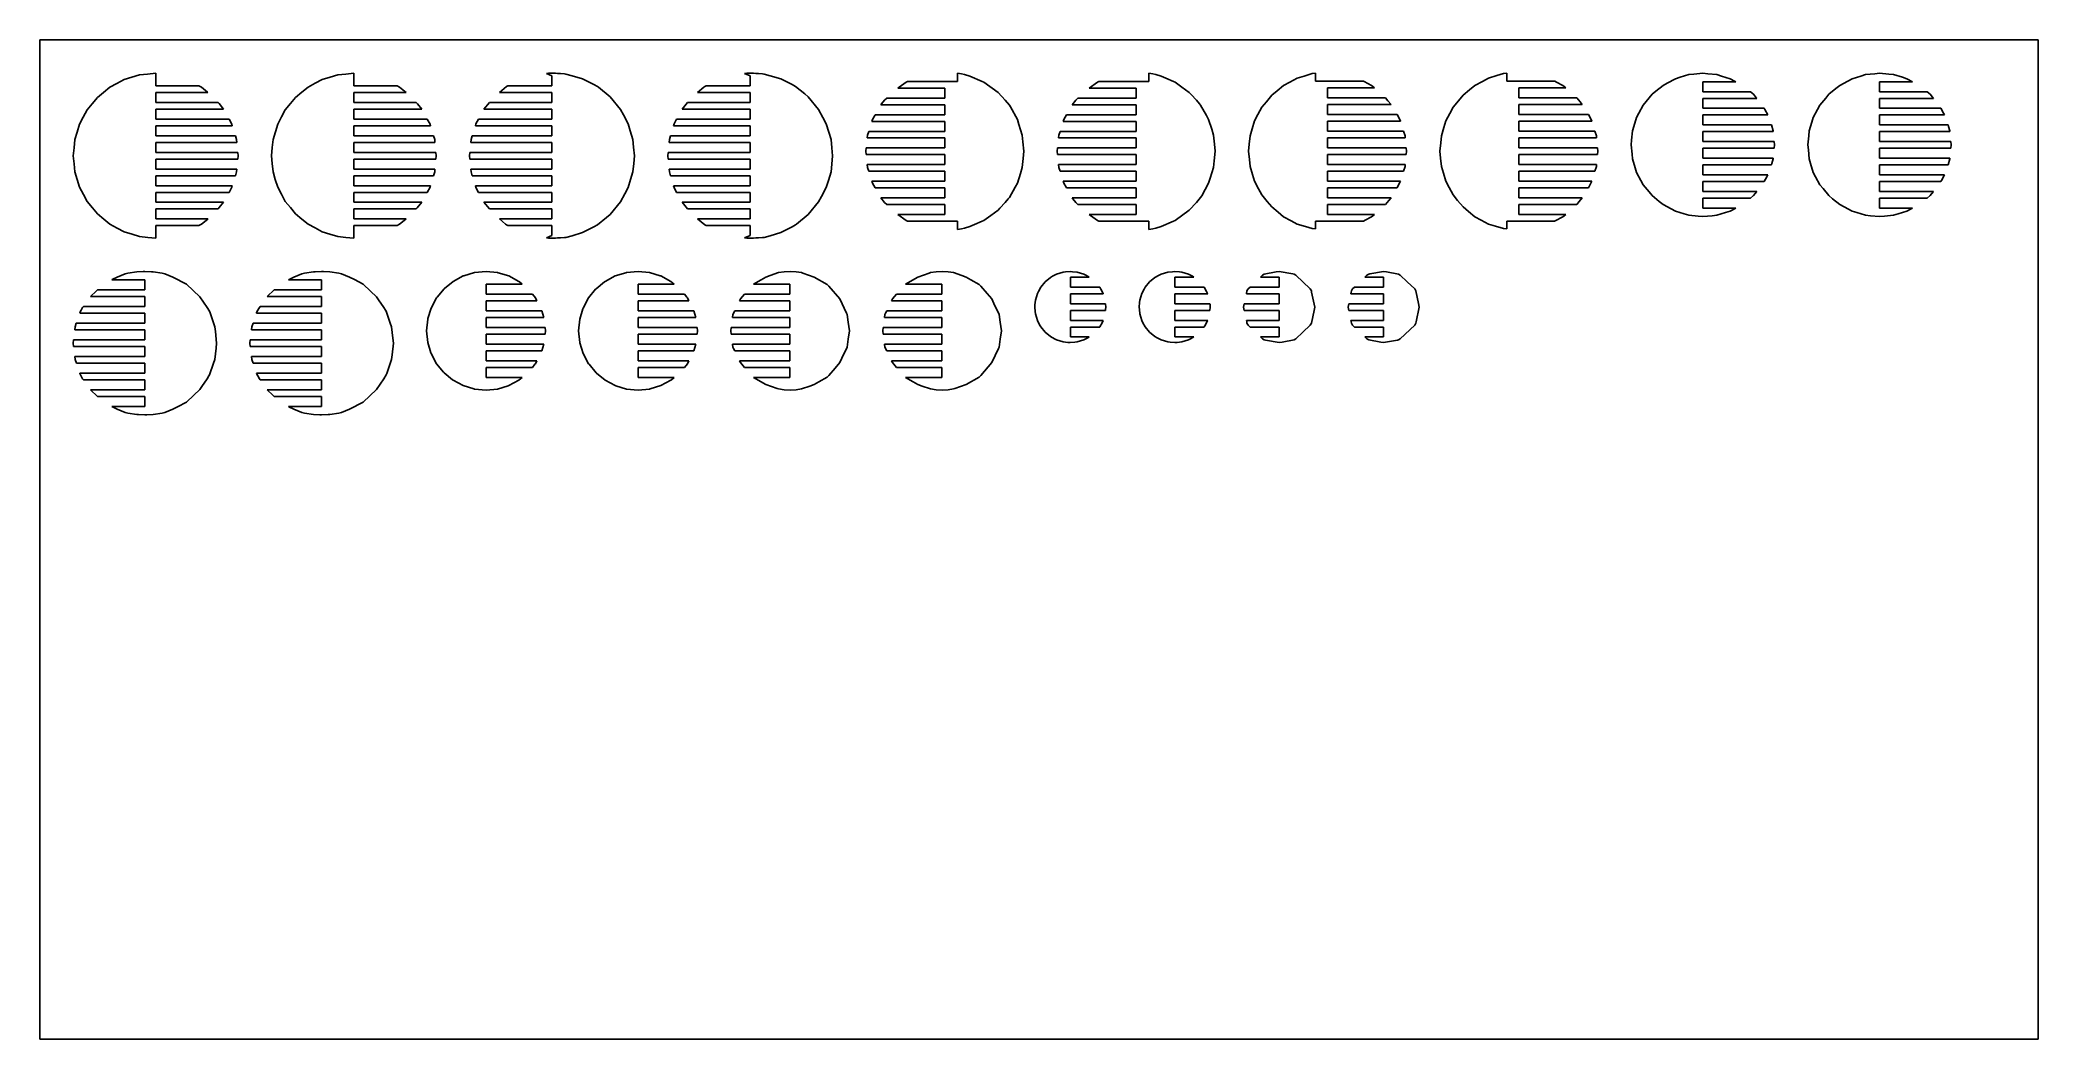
# Model space of a CAD drawing. Header units: metres. Extents: x 0 to 600, y 0 to 300.
import ezdxf

# ---------------------------------------------------------------- set-up
doc = ezdxf.new("R2010")
doc.units = ezdxf.units.M

msp = doc.modelspace()

# ---------------------------------------------------------------- linework, layer by layer
at = {"layer": 'sheet_boundary'}
for p, q in [((0, 300), (600, 300)), ((0, 0), (0, 300)), ((600, 300), (600, 0)), ((600, 0), (0, 0))]:
    msp.add_line(p, q, dxfattribs=at)
at = {"layer": 'X-1'}
for p, q in [((366.524219, 228.808483), (367.113968, 229.375569)), ((372.093706, 228.808483), (366.524219, 228.808483)), ((367.113968, 229.375569), (367.649428, 229.667776)), ((367.649428, 229.667776), (371.2315, 230.327824)), ((371.2315, 230.327824), (372.124956, 230.492457)), ((372.093706, 225.808483), (372.093706, 228.808483)), ((372.124956, 230.492457), (376.26113, 229.730307)), ((376.26113, 229.730307), (376.600485, 229.667776)), ((376.600485, 229.667776), (377.135944, 229.375569)), ((377.135944, 229.375569), (381.444761, 225.232337)), ((362.2727, 223.808483), (362.455107, 224.685741)), ((372.093706, 223.808483), (362.2727, 223.808483)), ((362.455107, 224.685741), (362.805151, 225.232337)), ((362.805151, 225.232337), (363.404323, 225.808483)), ((363.404323, 225.808483), (372.093706, 225.808483)), ((372.093706, 220.808483), (372.093706, 223.808483)), ((381.444761, 225.232337), (381.794805, 224.685741)), ((381.794805, 224.685741), (381.878039, 224.285445)), ((381.878039, 224.285445), (382.80893, 219.808483)), ((361.440983, 219.808483), (361.648912, 220.808483)), ((361.648912, 218.808483), (361.440983, 219.808483)), ((361.648912, 220.808483), (372.093706, 220.808483)), ((372.093706, 218.808483), (361.648912, 218.808483)), ((372.093706, 215.808483), (372.093706, 218.808483)), ((382.585499, 218.733932), (381.794805, 214.931225)), ((382.80893, 219.808483), (382.585499, 218.733932)), ((362.371874, 215.331522), (362.272699, 215.808483)), ((362.272699, 215.808483), (372.093706, 215.808483)), ((362.455107, 214.931225), (362.371874, 215.331522)), ((362.805151, 214.384629), (362.455107, 214.931225)), ((363.404323, 213.808483), (362.805151, 214.384629)), ((372.093706, 213.808483), (363.404323, 213.808483)), ((367.113968, 210.241397), (366.524218, 210.808483)), ((366.524218, 210.808483), (372.093706, 210.808483)), ((367.649428, 209.94919), (367.113968, 210.241397)), ((372.093706, 210.808483), (372.093706, 213.808483)), ((377.135944, 210.241397), (376.600485, 209.94919)), ((379.225985, 212.25112), (377.135944, 210.241397)), ((381.444761, 214.384629), (379.225985, 212.25112)), ((381.794805, 214.931225), (381.444761, 214.384629)), ((367.988783, 209.886659), (367.649428, 209.94919)), ((372.124956, 209.12451), (367.988783, 209.886659)), ((373.018413, 209.289142), (372.124956, 209.12451)), ((376.600485, 209.94919), (373.018413, 209.289142))]:
    msp.add_line(p, q, dxfattribs=at)
at = {"layer": 'X-10'}
for p, q in [((397.892165, 228.808483), (398.481915, 229.375569)), ((403.461653, 228.808483), (397.892165, 228.808483)), ((398.481915, 229.375569), (399.017375, 229.667776)), ((399.017375, 229.667776), (399.35673, 229.730307)), ((399.35673, 229.730307), (403.492903, 230.492457)), ((403.461653, 225.808483), (403.461653, 228.808483)), ((403.492903, 230.492457), (404.38636, 230.327824)), ((404.38636, 230.327824), (407.968432, 229.667776)), ((407.968432, 229.667776), (408.503891, 229.375569)), ((408.503891, 229.375569), (410.593932, 227.365846)), ((393.640647, 223.808483), (393.739821, 224.285445)), ((403.461653, 223.808483), (393.640647, 223.808483)), ((393.739821, 224.285445), (393.823054, 224.685741)), ((393.823054, 224.685741), (394.173098, 225.232337)), ((394.173098, 225.232337), (394.77227, 225.808483)), ((394.77227, 225.808483), (403.461653, 225.808483)), ((403.461653, 220.808483), (403.461653, 223.808483)), ((410.593932, 227.365846), (412.812708, 225.232337)), ((412.812708, 225.232337), (413.162753, 224.685741)), ((413.162753, 224.685741), (413.953446, 220.883034)), ((392.80893, 219.808483), (393.016859, 220.808483)), ((393.016859, 218.808483), (392.80893, 219.808483)), ((393.016859, 220.808483), (403.461653, 220.808483)), ((403.461653, 218.808483), (393.016859, 218.808483)), ((403.461653, 215.808483), (403.461653, 218.808483)), ((414.176877, 219.808483), (413.245986, 215.331522)), ((413.953446, 220.883034), (414.176877, 219.808483)), ((393.823054, 214.931225), (393.640647, 215.808483)), ((393.640647, 215.808483), (403.461653, 215.808483)), ((394.173098, 214.384629), (393.823054, 214.931225)), ((394.772271, 213.808483), (394.173098, 214.384629)), ((403.461653, 213.808483), (394.772271, 213.808483)), ((398.481915, 210.241397), (397.892166, 210.808483)), ((397.892166, 210.808483), (403.461653, 210.808483)), ((399.017375, 209.94919), (398.481915, 210.241397)), ((403.461653, 210.808483), (403.461653, 213.808483)), ((408.503891, 210.241397), (407.968432, 209.94919)), ((412.812708, 214.384629), (408.503891, 210.241397)), ((413.162753, 214.931225), (412.812708, 214.384629)), ((413.245986, 215.331522), (413.162753, 214.931225)), ((402.599447, 209.289142), (399.017375, 209.94919)), ((403.492903, 209.12451), (402.599447, 209.289142)), ((407.629077, 209.886659), (403.492903, 209.12451)), ((407.968432, 209.94919), (407.629077, 209.886659))]:
    msp.add_line(p, q, dxfattribs=at)
at = {"layer": 'X-2'}
for p, q in [((216.573906, 227.991242), (217.985913, 228.806222)), ((217.985913, 228.806222), (219.250108, 229.255547)), ((219.250108, 229.255547), (221.753684, 230.145379)), ((221.753684, 230.145379), (223.430745, 230.346647)), ((223.430745, 230.346647), (225.234651, 230.492457)), ((225.234651, 230.492457), (227.038556, 230.346647)), ((227.038556, 230.346647), (228.715617, 230.145379)), ((228.715617, 230.145379), (229.074502, 230.017823)), ((229.074502, 230.017823), (232.483388, 228.806222)), ((232.483388, 228.806222), (236.378182, 226.558233)), ((210.055924, 221.668978), (210.325781, 222.236064)), ((210.325781, 222.236064), (211.527277, 223.668978)), ((211.527277, 223.668978), (225.203401, 223.668978)), ((214.282992, 226.668978), (216.573906, 227.991242)), ((225.203401, 226.668978), (214.282992, 226.668978)), ((225.203401, 223.668978), (225.203401, 226.668978)), ((236.378182, 226.558233), (236.927777, 226.071188)), ((236.927777, 226.071188), (240.14352, 222.236064)), ((240.14352, 222.236064), (242.181539, 217.9533)), ((207.958513, 216.668978), (208.094054, 217.546235)), ((225.203401, 216.668978), (207.958513, 216.668978)), ((208.094054, 217.546235), (208.628328, 218.668978)), ((208.628328, 218.668978), (225.203401, 218.668978)), ((225.203401, 221.668978), (210.055924, 221.668978)), ((225.203401, 218.668978), (225.203401, 221.668978)), ((225.203401, 213.668978), (225.203401, 216.668978)), ((242.181539, 217.9533), (242.375248, 217.546235)), ((242.375248, 217.546235), (242.734651, 215.220085)), ((207.411172, 212.668978), (207.537971, 213.668978)), ((207.537971, 211.668978), (207.411172, 212.668978)), ((207.537971, 213.668978), (225.203401, 213.668978)), ((225.203401, 211.668978), (207.537971, 211.668978)), ((225.203401, 208.668978), (225.203401, 211.668978)), ((242.734651, 210.11787), (242.375248, 207.79172)), ((242.734651, 215.220085), (243.05813, 212.668978)), ((243.05813, 212.668978), (242.734651, 210.11787)), ((208.094054, 207.79172), (207.958513, 208.668978)), ((207.958513, 208.668978), (225.203401, 208.668978)), ((208.287762, 207.384655), (208.094054, 207.79172)), ((208.628328, 206.668978), (208.287762, 207.384655)), ((225.203401, 206.668978), (208.628328, 206.668978)), ((225.203401, 203.668978), (225.203401, 206.668978)), ((240.78628, 204.452607), (240.14352, 203.101891)), ((242.375248, 207.79172), (240.78628, 204.452607)), ((210.325781, 203.101891), (210.055925, 203.668978)), ((210.055925, 203.668978), (225.203401, 203.668978)), ((211.527276, 201.668978), (210.325781, 203.101891)), ((225.203401, 201.668978), (211.527276, 201.668978)), ((217.985913, 196.531734), (214.282992, 198.668978)), ((214.282992, 198.668978), (225.203401, 198.668978)), ((225.203401, 198.668978), (225.203401, 201.668978)), ((236.378182, 198.779722), (233.895395, 197.346713)), ((236.927777, 199.266767), (236.378182, 198.779722)), ((238.772653, 201.466983), (236.927777, 199.266767)), ((240.14352, 203.101891), (238.772653, 201.466983)), ((221.3948, 195.320132), (217.985913, 196.531734)), ((221.753684, 195.192576), (221.3948, 195.320132)), ((223.430745, 194.991308), (221.753684, 195.192576)), ((225.234651, 194.845498), (223.430745, 194.991308)), ((227.038556, 194.991308), (225.234651, 194.845498)), ((228.715617, 195.192576), (227.038556, 194.991308)), ((231.219194, 196.082408), (228.715617, 195.192576)), ((232.483388, 196.531734), (231.219194, 196.082408)), ((233.895395, 197.346713), (232.483388, 196.531734))]:
    msp.add_line(p, q, dxfattribs=at)
at = {"layer": 'X-3'}
for p, q in [((21.556934, 227.963143), (21.708127, 228.04224)), ((21.708127, 228.04224), (23.177081, 228.810727)), ((23.177081, 228.810727), (25.592999, 229.749884)), ((25.592999, 229.749884), (26.351644, 229.941962)), ((26.351644, 229.941962), (29.042909, 230.361561)), ((29.042909, 230.361561), (30.953865, 230.462162)), ((30.953865, 230.462162), (31.529314, 230.492457)), ((31.529314, 230.492457), (33.489024, 230.389288)), ((33.489024, 230.389288), (34.015718, 230.361561)), ((34.015718, 230.361561), (36.706983, 229.941962)), ((36.706983, 229.941962), (37.465628, 229.749884)), ((37.465628, 229.749884), (39.881546, 228.810727)), ((39.881546, 228.810727), (44.029314, 226.640812)), ((15.143659, 222.963143), (16.830868, 224.560043)), ((31.498064, 222.963143), (15.143659, 222.963143)), ((16.830868, 224.560043), (17.256766, 224.963143)), ((17.256766, 224.963143), (31.498064, 224.963143)), ((31.498064, 227.963143), (21.556934, 227.963143)), ((31.498064, 224.963143), (31.498064, 227.963143)), ((31.498064, 219.963143), (31.498064, 222.963143)), ((44.029314, 226.640812), (48.031976, 222.852398)), ((48.031976, 222.852398), (50.236885, 219.648227)), ((11.953297, 217.963143), (12.147414, 218.530229)), ((31.498064, 217.963143), (11.953297, 217.963143)), ((12.147414, 218.530229), (12.324871, 218.824443)), ((12.324871, 218.824443), (12.821742, 219.648227)), ((12.821742, 219.648227), (13.038448, 219.963143)), ((13.038448, 219.963143), (31.498064, 219.963143)), ((31.498064, 214.963143), (31.498064, 217.963143)), ((50.236885, 219.648227), (50.911214, 218.530229)), ((50.911214, 218.530229), (51.065756, 218.078755)), ((51.065756, 218.078755), (52.516566, 213.840401)), ((10.444562, 212.963143), (10.542061, 213.840401)), ((31.498064, 212.963143), (10.444562, 212.963143)), ((10.542061, 213.840401), (10.91873, 214.94079)), ((10.91873, 214.94079), (10.926382, 214.963143)), ((10.926382, 214.963143), (31.498064, 214.963143)), ((31.498064, 209.963143), (31.498064, 212.963143)), ((52.516566, 213.840401), (52.666592, 212.490529)), ((52.666592, 212.490529), (53.058627, 208.963143)), ((10, 208.963143), (10.11114, 209.963143)), ((10.111141, 207.963143), (10, 208.963143)), ((10.11114, 209.963143), (31.498064, 209.963143)), ((31.498064, 207.963143), (10.111141, 207.963143)), ((10.542061, 204.085885), (10.444562, 204.963143)), ((10.444562, 204.963143), (31.498064, 204.963143)), ((10.926382, 202.963143), (10.542061, 204.085885)), ((31.498064, 204.963143), (31.498064, 207.963143)), ((52.516566, 204.085885), (52.139898, 202.985496)), ((52.891503, 207.459424), (52.516566, 204.085885)), ((53.058627, 208.963143), (52.891503, 207.459424)), ((31.498064, 202.963143), (10.926382, 202.963143)), ((11.992872, 199.847531), (11.953297, 199.963143)), ((11.953297, 199.963143), (31.498064, 199.963143)), ((12.147414, 199.396057), (11.992872, 199.847531)), ((12.821742, 198.278059), (12.147414, 199.396057)), ((13.038448, 197.963143), (12.821742, 198.278059)), ((31.498064, 199.963143), (31.498064, 202.963143)), ((50.236885, 198.278059), (48.62359, 195.93362)), ((50.733757, 199.101843), (50.236885, 198.278059)), ((50.911214, 199.396057), (50.733757, 199.101843)), ((52.139898, 202.985496), (50.911214, 199.396057)), ((31.498064, 197.963143), (13.038448, 197.963143)), ((17.256766, 192.963143), (15.143659, 194.963143)), ((15.143659, 194.963143), (31.498064, 194.963143)), ((31.498064, 192.963143), (17.256766, 192.963143)), ((31.498064, 194.963143), (31.498064, 197.963143)), ((31.498064, 189.963143), (31.498064, 192.963143)), ((46.227759, 193.366243), (44.029314, 191.285473)), ((48.031976, 195.073887), (46.227759, 193.366243)), ((48.62359, 195.93362), (48.031976, 195.073887)), ((23.177081, 189.115559), (21.556934, 189.963143)), ((21.556934, 189.963143), (31.498064, 189.963143)), ((25.592999, 188.176402), (23.177081, 189.115559)), ((26.351644, 187.984324), (25.592999, 188.176402)), ((29.042909, 187.564725), (26.351644, 187.984324)), ((29.569603, 187.536998), (29.042909, 187.564725)), ((31.529314, 187.433829), (29.569603, 187.536998)), ((32.104762, 187.464124), (31.529314, 187.433829)), ((34.015718, 187.564725), (32.104762, 187.464124)), ((36.706983, 187.984324), (34.015718, 187.564725)), ((37.465628, 188.176402), (36.706983, 187.984324)), ((39.881546, 189.115559), (37.465628, 188.176402)), ((41.350501, 189.884046), (39.881546, 189.115559)), ((44.029314, 191.285473), (41.350501, 189.884046))]:
    msp.add_line(p, q, dxfattribs=at)
at = {"layer": 'X-4'}
for p, q in [((275.55401, 287.563024), (275.55401, 290)), ((275.55401, 290), (276.765545, 289.825916)), ((276.765545, 289.825916), (277.623497, 289.660012)), ((277.623497, 289.660012), (279.254206, 289.10438)), ((279.254206, 289.10438), (282.978749, 287.558017)), ((253.647604, 281.900222), (254.26141, 282.563024)), ((254.26141, 282.563024), (271.722956, 282.563024)), ((257.633256, 285.563024), (258.017228, 285.842277)), ((271.722956, 285.563024), (257.633256, 285.563024)), ((258.017228, 285.842277), (260.090013, 287.349765)), ((260.090013, 287.349765), (260.529662, 287.558017)), ((260.529662, 287.558017), (260.541721, 287.563024)), ((260.541721, 287.563024), (275.55401, 287.563024)), ((271.722956, 282.563024), (271.722956, 285.563024)), ((282.978749, 287.558017), (283.418398, 287.349765)), ((283.418398, 287.349765), (287.693351, 284.240693)), ((287.693351, 284.240693), (289.860807, 281.900222)), ((249.830341, 275.563024), (250.009239, 276.13011)), ((250.009239, 276.13011), (250.681681, 277.339814)), ((250.681681, 277.339814), (250.805758, 277.563024)), ((250.805758, 277.563024), (271.722956, 277.563024)), ((252.506336, 280.563024), (252.738122, 280.834602)), ((271.722956, 280.563024), (252.506336, 280.563024)), ((252.738122, 280.834602), (253.647604, 281.900222)), ((271.722956, 277.563024), (271.722956, 280.563024)), ((289.860807, 281.900222), (291.096593, 280.452279)), ((291.096593, 280.452279), (291.41339, 279.88237)), ((291.41339, 279.88237), (293.499172, 276.13011)), ((293.499172, 276.13011), (293.987621, 274.581786)), ((248.439884, 270.563024), (248.529739, 271.440281)), ((271.722956, 270.563024), (248.439884, 270.563024)), ((248.529739, 271.440281), (248.88393, 272.563024)), ((248.88393, 272.563024), (271.722956, 272.563024)), ((271.722956, 275.563024), (249.830341, 275.563024)), ((271.722956, 272.563024), (271.722956, 275.563024)), ((271.722956, 267.563024), (271.722956, 270.563024)), ((293.987621, 274.581786), (294.978672, 271.440281)), ((294.978672, 271.440281), (295.187463, 269.401859)), ((248.030173, 266.563024), (248.132601, 267.563024)), ((248.132601, 265.563024), (248.030173, 266.563024)), ((248.132601, 267.563024), (271.722956, 267.563024)), ((271.722956, 265.563024), (248.132601, 265.563024)), ((271.722956, 262.563024), (271.722956, 265.563024)), ((295.262363, 264.455441), (294.978672, 261.685766)), ((295.187463, 269.401859), (295.478238, 266.563024)), ((295.478238, 266.563024), (295.262363, 264.455441)), ((248.529739, 261.685766), (248.439884, 262.563024)), ((248.439884, 262.563024), (271.722956, 262.563024)), ((248.883931, 260.563024), (248.529739, 261.685766)), ((271.722956, 260.563024), (248.883931, 260.563024)), ((271.722956, 257.563024), (271.722956, 260.563024)), ((294.407392, 259.874881), (293.499172, 256.995937)), ((294.978672, 261.685766), (294.407392, 259.874881)), ((250.009239, 256.995937), (249.830341, 257.563024)), ((249.830341, 257.563024), (271.722956, 257.563024)), ((250.805758, 255.563024), (250.009239, 256.995937)), ((271.722956, 255.563024), (250.805758, 255.563024)), ((253.647604, 251.225826), (252.506336, 252.563024)), ((252.506336, 252.563024), (271.722956, 252.563024)), ((271.722956, 252.563024), (271.722956, 255.563024)), ((290.770289, 252.291445), (289.860807, 251.225826)), ((291.096593, 252.673768), (290.770289, 252.291445)), ((292.82673, 255.786233), (291.096593, 252.673768)), ((293.499172, 256.995937), (292.82673, 255.786233)), ((254.26141, 250.563024), (253.647604, 251.225826)), ((271.722956, 250.563024), (254.26141, 250.563024)), ((260.090013, 245.776282), (257.633256, 247.563024)), ((257.633256, 247.563024), (271.722956, 247.563024)), ((271.722956, 247.563024), (271.722956, 250.563024)), ((285.491183, 247.28377), (283.418398, 245.776282)), ((287.693351, 248.885354), (285.491183, 247.28377)), ((288.232453, 249.467489), (287.693351, 248.885354)), ((289.860807, 251.225826), (288.232453, 249.467489)), ((260.529662, 245.56803), (260.090013, 245.776282)), ((260.541721, 245.563024), (260.529662, 245.56803)), ((275.55401, 245.563024), (260.541721, 245.563024)), ((275.55401, 243.126047), (275.55401, 245.563024)), ((276.765545, 243.300131), (275.55401, 243.126047)), ((277.623497, 243.466035), (276.765545, 243.300131)), ((279.254206, 244.021668), (277.623497, 243.466035)), ((280.613925, 244.586199), (279.254206, 244.021668)), ((282.978749, 245.56803), (280.613925, 244.586199)), ((283.418398, 245.776282), (282.978749, 245.56803))]:
    msp.add_line(p, q, dxfattribs=at)
at = {"layer": 'X-5'}
for p, q in [((152.098412, 289.950092), (152.733324, 289.979713)), ((153.737608, 289.246228), (152.098412, 289.950092)), ((152.733324, 289.979713), (153.271577, 289.995176)), ((153.271577, 289.995176), (153.768858, 290)), ((153.737608, 286.246228), (153.737608, 289.246228)), ((153.768858, 290), (154.266139, 289.995176)), ((154.266139, 289.995176), (154.804392, 289.979713)), ((154.804392, 289.979713), (155.439305, 289.950092)), ((155.439305, 289.950092), (156.268858, 289.898009)), ((156.268858, 289.898009), (157.510373, 289.803029)), ((157.510373, 289.803029), (157.936215, 289.765861)), ((157.936215, 289.765861), (159.804392, 289.263653)), ((159.804392, 289.263653), (162.959929, 288.343217)), ((162.959929, 288.343217), (166.337207, 286.607397)), ((137.948682, 284.246228), (140.125831, 286.03297)), ((153.737608, 284.246228), (137.948682, 284.246228)), ((140.125831, 286.03297), (140.52481, 286.246228)), ((140.52481, 286.246228), (153.737608, 286.246228)), ((153.737608, 281.246228), (153.737608, 284.246228)), ((166.337207, 286.607397), (167.411885, 286.03297)), ((167.411885, 286.03297), (167.705013, 285.792406)), ((167.705013, 285.792406), (171.200299, 282.923898)), ((171.200299, 282.923898), (174.309371, 279.135484)), ((130.918098, 274.813315), (131.684006, 276.246228)), ((131.684006, 276.246228), (153.737608, 276.246228)), ((133.319232, 279.246228), (134.96059, 281.246228)), ((153.737608, 279.246228), (133.319232, 279.246228)), ((134.96059, 281.246228), (153.737608, 281.246228)), ((153.737608, 276.246228), (153.737608, 279.246228)), ((174.309371, 279.135484), (175.1954, 277.477839)), ((175.1954, 277.477839), (176.619619, 274.813315)), ((129.409052, 269.246228), (129.495454, 270.123486)), ((129.495454, 270.123486), (129.836035, 271.246228)), ((129.836035, 271.246228), (153.737608, 271.246228)), ((130.746074, 274.246228), (130.918098, 274.813315)), ((153.737608, 274.246228), (130.746074, 274.246228)), ((153.737608, 271.246228), (153.737608, 274.246228)), ((176.619619, 274.813315), (177.252957, 272.725478)), ((177.252957, 272.725478), (178.042262, 270.123486)), ((178.042262, 270.123486), (178.271577, 267.795206)), ((129.015087, 265.246228), (129.113578, 266.246228)), ((129.113578, 264.246228), (129.015087, 265.246228)), ((129.113578, 266.246228), (153.737608, 266.246228)), ((153.737608, 264.246228), (129.113578, 264.246228)), ((153.737608, 269.246228), (129.409052, 269.246228)), ((153.737608, 266.246228), (153.737608, 269.246228)), ((153.737608, 261.246228), (153.737608, 264.246228)), ((178.271577, 267.795206), (178.52263, 265.246228)), ((178.52263, 265.246228), (178.288491, 262.868971)), ((129.495454, 260.368971), (129.409052, 261.246228)), ((129.409052, 261.246228), (153.737608, 261.246228)), ((129.836034, 259.246228), (129.495454, 260.368971)), ((153.737608, 259.246228), (129.836034, 259.246228)), ((153.737608, 256.246228), (153.737608, 259.246228)), ((177.363128, 258.130164), (176.619619, 255.679142)), ((178.042262, 260.368971), (177.363128, 258.130164)), ((178.288491, 262.868971), (178.042262, 260.368971)), ((130.918098, 255.679142), (130.746074, 256.246228)), ((130.746074, 256.246228), (153.737608, 256.246228)), ((131.684007, 254.246228), (130.918098, 255.679142)), ((153.737608, 254.246228), (131.684007, 254.246228)), ((153.737608, 251.246228), (153.737608, 254.246228)), ((175.591133, 253.754981), (174.309371, 251.356973)), ((176.619619, 255.679142), (175.591133, 253.754981)), ((134.96059, 249.246228), (133.319232, 251.246228)), ((133.319232, 251.246228), (153.737608, 251.246228)), ((153.737608, 249.246228), (134.96059, 249.246228)), ((139.832703, 244.700051), (137.948681, 246.246228)), ((137.948681, 246.246228), (153.737608, 246.246228)), ((153.737608, 246.246228), (153.737608, 249.246228)), ((170.158114, 246.713259), (167.411885, 244.459487)), ((171.200299, 247.568559), (170.158114, 246.713259)), ((174.309371, 251.356973), (171.200299, 247.568559)), ((140.125831, 244.459487), (139.832703, 244.700051)), ((140.52481, 244.246228), (140.125831, 244.459487)), ((153.737608, 244.246228), (140.52481, 244.246228)), ((152.098412, 240.542365), (153.737608, 241.246228)), ((152.733324, 240.512744), (152.098412, 240.542365)), ((153.271577, 240.497281), (152.733324, 240.512744)), ((153.768858, 240.492457), (153.271577, 240.497281)), ((153.737608, 241.246228), (153.737608, 244.246228)), ((154.266139, 240.497281), (153.768858, 240.492457)), ((154.804392, 240.512744), (154.266139, 240.497281)), ((155.439305, 240.542365), (154.804392, 240.512744)), ((156.268858, 240.594448), (155.439305, 240.542365)), ((157.510373, 240.689428), (156.268858, 240.594448)), ((157.936215, 240.726596), (157.510373, 240.689428)), ((159.804392, 241.228804), (157.936215, 240.726596)), ((162.959929, 242.14924), (159.804392, 241.228804)), ((166.337207, 243.88506), (162.959929, 242.14924)), ((167.411885, 244.459487), (166.337207, 243.88506))]:
    msp.add_line(p, q, dxfattribs=at)
at = {"layer": 'X-6'}
for p, q in [((211.605955, 289.950092), (212.240868, 289.979713)), ((213.245152, 289.246228), (211.605955, 289.950092)), ((212.240868, 289.979713), (212.779121, 289.995176)), ((212.779121, 289.995176), (213.276402, 290)), ((213.245152, 286.246228), (213.245152, 289.246228)), ((213.276402, 290), (213.773682, 289.995176)), ((213.773682, 289.995176), (214.311935, 289.979713)), ((214.311935, 289.979713), (214.946848, 289.950092)), ((214.946848, 289.950092), (215.776402, 289.898009)), ((215.776402, 289.898009), (217.017916, 289.803029)), ((217.017916, 289.803029), (217.443759, 289.765861)), ((217.443759, 289.765861), (219.311936, 289.263653)), ((219.311936, 289.263653), (222.467472, 288.343217)), ((222.467472, 288.343217), (225.84475, 286.607397)), ((197.456225, 284.246228), (199.340247, 285.792406)), ((213.245152, 284.246228), (197.456225, 284.246228)), ((199.340247, 285.792406), (199.633375, 286.03297)), ((199.633375, 286.03297), (200.032354, 286.246228)), ((200.032354, 286.246228), (213.245152, 286.246228)), ((213.245152, 281.246228), (213.245152, 284.246228)), ((225.84475, 286.607397), (226.919429, 286.03297)), ((226.919429, 286.03297), (229.665657, 283.779197)), ((229.665657, 283.779197), (230.707842, 282.923898)), ((230.707842, 282.923898), (233.816914, 279.135484)), ((190.425641, 274.813315), (191.19155, 276.246228)), ((191.19155, 276.246228), (213.245152, 276.246228)), ((192.826775, 279.246228), (194.468133, 281.246228)), ((213.245152, 279.246228), (192.826775, 279.246228)), ((194.468133, 281.246228), (213.245152, 281.246228)), ((213.245152, 276.246228), (213.245152, 279.246228)), ((233.816914, 279.135484), (235.098676, 276.737476)), ((235.098676, 276.737476), (236.127162, 274.813315)), ((188.916595, 269.246228), (189.002998, 270.123486)), ((189.002998, 270.123486), (189.343578, 271.246228)), ((189.343578, 271.246228), (213.245152, 271.246228)), ((190.253618, 274.246228), (190.425641, 274.813315)), ((213.245152, 274.246228), (190.253618, 274.246228)), ((213.245152, 271.246228), (213.245152, 274.246228)), ((236.127162, 274.813315), (236.870671, 272.362292)), ((236.870671, 272.362292), (237.549805, 270.123486)), ((237.549805, 270.123486), (237.796034, 267.623486)), ((188.52263, 265.246228), (188.621121, 266.246228)), ((188.621121, 264.246228), (188.52263, 265.246228)), ((188.621121, 266.246228), (213.245152, 266.246228)), ((213.245152, 264.246228), (188.621121, 264.246228)), ((213.245152, 269.246228), (188.916595, 269.246228)), ((213.245152, 266.246228), (213.245152, 269.246228)), ((213.245152, 261.246228), (213.245152, 264.246228)), ((238.030173, 265.246228), (237.779121, 262.697251)), ((237.796034, 267.623486), (238.030173, 265.246228)), ((189.002998, 260.368971), (188.916595, 261.246228)), ((188.916595, 261.246228), (213.245152, 261.246228)), ((189.343578, 259.246228), (189.002998, 260.368971)), ((213.245152, 259.246228), (189.343578, 259.246228)), ((213.245152, 256.246228), (213.245152, 259.246228)), ((237.549805, 260.368971), (236.7605, 257.766979)), ((237.779121, 262.697251), (237.549805, 260.368971)), ((190.425641, 255.679142), (190.253618, 256.246228)), ((190.253618, 256.246228), (213.245152, 256.246228)), ((191.19155, 254.246228), (190.425641, 255.679142)), ((213.245152, 254.246228), (191.19155, 254.246228)), ((213.245152, 251.246228), (213.245152, 254.246228)), ((234.702943, 253.014618), (233.816914, 251.356973)), ((236.127162, 255.679142), (234.702943, 253.014618)), ((236.7605, 257.766979), (236.127162, 255.679142)), ((194.468133, 249.246228), (192.826775, 251.246228)), ((192.826775, 251.246228), (213.245152, 251.246228)), ((213.245152, 249.246228), (194.468133, 249.246228)), ((199.633375, 244.459487), (197.456225, 246.246228)), ((197.456225, 246.246228), (213.245152, 246.246228)), ((213.245152, 246.246228), (213.245152, 249.246228)), ((230.707842, 247.568559), (227.212556, 244.700051)), ((233.816914, 251.356973), (230.707842, 247.568559)), ((200.032354, 244.246228), (199.633375, 244.459487)), ((213.245152, 244.246228), (200.032354, 244.246228)), ((211.605955, 240.542365), (213.245152, 241.246228)), ((212.240868, 240.512744), (211.605955, 240.542365)), ((212.779121, 240.497281), (212.240868, 240.512744)), ((213.276402, 240.492457), (212.779121, 240.497281)), ((213.245152, 241.246228), (213.245152, 244.246228)), ((213.773682, 240.497281), (213.276402, 240.492457)), ((214.311935, 240.512744), (213.773682, 240.497281)), ((214.946848, 240.542365), (214.311935, 240.512744)), ((215.776402, 240.594448), (214.946848, 240.542365)), ((217.017916, 240.689428), (215.776402, 240.594448)), ((217.443759, 240.726596), (217.017916, 240.689428)), ((219.311936, 241.228804), (217.443759, 240.726596)), ((222.467472, 242.14924), (219.311936, 241.228804)), ((225.84475, 243.88506), (222.467472, 242.14924)), ((226.919429, 244.459487), (225.84475, 243.88506)), ((227.212556, 244.700051), (226.919429, 244.459487))]:
    msp.add_line(p, q, dxfattribs=at)
at = {"layer": 'X-7'}
for p, q in [((333.002075, 287.563024), (333.002075, 290)), ((333.002075, 290), (334.21361, 289.825916)), ((334.21361, 289.825916), (335.071562, 289.660012)), ((335.071562, 289.660012), (336.70227, 289.10438)), ((336.70227, 289.10438), (338.06199, 288.539849)), ((338.06199, 288.539849), (340.426814, 287.558017)), ((311.095669, 281.900222), (311.709474, 282.563024)), ((311.709474, 282.563024), (329.17102, 282.563024)), ((315.08132, 285.563024), (317.538077, 287.349765)), ((329.17102, 285.563024), (315.08132, 285.563024)), ((317.538077, 287.349765), (317.977726, 287.558017)), ((317.977726, 287.558017), (317.989786, 287.563024)), ((317.989786, 287.563024), (333.002075, 287.563024)), ((329.17102, 282.563024), (329.17102, 285.563024)), ((340.426814, 287.558017), (340.866463, 287.349765)), ((340.866463, 287.349765), (342.939248, 285.842277)), ((342.939248, 285.842277), (345.141415, 284.240693)), ((345.141415, 284.240693), (345.680517, 283.658558)), ((345.680517, 283.658558), (347.308871, 281.900222)), ((307.278405, 275.563024), (307.457304, 276.13011)), ((307.457304, 276.13011), (308.253823, 277.563024)), ((308.253823, 277.563024), (329.17102, 277.563024)), ((309.954401, 280.563024), (311.095669, 281.900222)), ((329.17102, 280.563024), (309.954401, 280.563024)), ((329.17102, 277.563024), (329.17102, 280.563024)), ((347.308871, 281.900222), (348.218353, 280.834602)), ((348.218353, 280.834602), (348.544657, 280.452279)), ((348.544657, 280.452279), (350.274794, 277.339814)), ((350.274794, 277.339814), (350.947236, 276.13011)), ((350.947236, 276.13011), (351.855457, 273.251166)), ((305.887948, 270.563024), (305.977804, 271.440281)), ((329.17102, 270.563024), (305.887948, 270.563024)), ((305.977804, 271.440281), (306.331995, 272.563024)), ((306.331995, 272.563024), (329.17102, 272.563024)), ((329.17102, 275.563024), (307.278405, 275.563024)), ((329.17102, 272.563024), (329.17102, 275.563024)), ((329.17102, 267.563024), (329.17102, 270.563024)), ((351.855457, 273.251166), (352.426737, 271.440281)), ((352.426737, 271.440281), (352.710428, 268.670606)), ((305.478238, 266.563024), (305.580665, 267.563024)), ((305.580665, 265.563024), (305.478238, 266.563024)), ((305.580665, 267.563024), (329.17102, 267.563024)), ((329.17102, 265.563024), (305.580665, 265.563024)), ((329.17102, 262.563024), (329.17102, 265.563024)), ((352.926302, 266.563024), (352.635527, 263.724188)), ((352.710428, 268.670606), (352.926302, 266.563024)), ((305.977804, 261.685766), (305.887948, 262.563024)), ((305.887948, 262.563024), (329.17102, 262.563024)), ((306.331995, 260.563024), (305.977804, 261.685766)), ((329.17102, 260.563024), (306.331995, 260.563024)), ((329.17102, 257.563024), (329.17102, 260.563024)), ((351.435686, 258.544261), (350.947236, 256.995937)), ((352.426737, 261.685766), (351.435686, 258.544261)), ((352.635527, 263.724188), (352.426737, 261.685766)), ((307.457304, 256.995937), (307.278405, 257.563024)), ((307.278405, 257.563024), (329.17102, 257.563024)), ((308.129746, 255.786233), (307.457304, 256.995937)), ((308.253823, 255.563024), (308.129746, 255.786233)), ((329.17102, 255.563024), (308.253823, 255.563024)), ((310.186187, 252.291445), (309.954401, 252.563024)), ((309.954401, 252.563024), (329.17102, 252.563024)), ((311.095669, 251.225826), (310.186187, 252.291445)), ((329.17102, 252.563024), (329.17102, 255.563024)), ((348.544657, 252.673768), (347.308871, 251.225826)), ((348.861454, 253.243677), (348.544657, 252.673768)), ((350.947236, 256.995937), (348.861454, 253.243677)), ((311.709474, 250.563024), (311.095669, 251.225826)), ((329.17102, 250.563024), (311.709474, 250.563024)), ((315.465292, 247.28377), (315.08132, 247.563024)), ((315.08132, 247.563024), (329.17102, 247.563024)), ((317.538077, 245.776282), (315.465292, 247.28377)), ((329.17102, 247.563024), (329.17102, 250.563024)), ((345.141415, 248.885354), (340.866463, 245.776282)), ((347.308871, 251.225826), (345.141415, 248.885354)), ((317.977726, 245.56803), (317.538077, 245.776282)), ((317.989786, 245.563024), (317.977726, 245.56803)), ((333.002075, 245.563024), (317.989786, 245.563024)), ((333.002075, 243.126047), (333.002075, 245.563024)), ((334.21361, 243.300131), (333.002075, 243.126047)), ((335.071562, 243.466035), (334.21361, 243.300131)), ((336.70227, 244.021668), (335.071562, 243.466035)), ((340.426814, 245.56803), (336.70227, 244.021668)), ((340.866463, 245.776282), (340.426814, 245.56803))]:
    msp.add_line(p, q, dxfattribs=at)
at = {"layer": 'X-8'}
for p, q in [((74.615561, 227.963143), (76.235709, 228.810727)), ((76.235709, 228.810727), (78.651627, 229.749884)), ((78.651627, 229.749884), (79.410272, 229.941962)), ((79.410272, 229.941962), (82.101537, 230.361561)), ((82.101537, 230.361561), (82.628231, 230.389288)), ((82.628231, 230.389288), (84.587941, 230.492457)), ((84.587941, 230.492457), (85.16339, 230.462162)), ((85.16339, 230.462162), (87.074346, 230.361561)), ((87.074346, 230.361561), (89.765611, 229.941962)), ((89.765611, 229.941962), (90.524256, 229.749884)), ((90.524256, 229.749884), (92.940174, 228.810727)), ((92.940174, 228.810727), (94.409128, 228.04224)), ((94.409128, 228.04224), (97.087941, 226.640812)), ((68.202286, 222.963143), (70.315394, 224.963143)), ((84.556691, 222.963143), (68.202286, 222.963143)), ((70.315394, 224.963143), (84.556691, 224.963143)), ((84.556691, 227.963143), (74.615561, 227.963143)), ((84.556691, 224.963143), (84.556691, 227.963143)), ((84.556691, 219.963143), (84.556691, 222.963143)), ((97.087941, 226.640812), (99.286387, 224.560043)), ((99.286387, 224.560043), (101.090604, 222.852398)), ((101.090604, 222.852398), (101.682218, 221.992666)), ((65.011925, 217.963143), (65.051499, 218.078755)), ((84.556691, 217.963143), (65.011925, 217.963143)), ((65.051499, 218.078755), (65.206041, 218.530229)), ((65.206041, 218.530229), (65.88037, 219.648227)), ((65.88037, 219.648227), (66.097075, 219.963143)), ((66.097075, 219.963143), (84.556691, 219.963143)), ((84.556691, 214.963143), (84.556691, 217.963143)), ((101.682218, 221.992666), (103.295513, 219.648227)), ((103.295513, 219.648227), (103.792384, 218.824443)), ((103.792384, 218.824443), (103.969841, 218.530229)), ((103.969841, 218.530229), (105.198525, 214.94079)), ((63.50319, 212.963143), (63.600689, 213.840401)), ((84.556691, 212.963143), (63.50319, 212.963143)), ((63.600689, 213.840401), (63.985009, 214.963143)), ((63.985009, 214.963143), (84.556691, 214.963143)), ((84.556691, 209.963143), (84.556691, 212.963143)), ((105.198525, 214.94079), (105.575194, 213.840401)), ((105.575194, 213.840401), (105.950131, 210.466862)), ((105.950131, 210.466862), (106.117255, 208.963143)), ((63.058627, 208.963143), (63.169768, 209.963143)), ((63.169768, 207.963143), (63.058627, 208.963143)), ((63.169768, 209.963143), (84.556691, 209.963143)), ((84.556691, 207.963143), (63.169768, 207.963143)), ((63.600689, 204.085885), (63.50319, 204.963143)), ((63.50319, 204.963143), (84.556691, 204.963143)), ((63.977357, 202.985496), (63.600689, 204.085885)), ((84.556691, 204.963143), (84.556691, 207.963143)), ((105.575194, 204.085885), (104.124383, 199.847531)), ((105.725219, 205.435757), (105.575194, 204.085885)), ((106.117255, 208.963143), (105.725219, 205.435757)), ((63.985009, 202.963143), (63.977357, 202.985496)), ((84.556691, 202.963143), (63.985009, 202.963143)), ((65.206041, 199.396057), (65.011925, 199.963143)), ((65.011925, 199.963143), (84.556691, 199.963143)), ((65.383498, 199.101843), (65.206041, 199.396057)), ((65.88037, 198.278059), (65.383498, 199.101843)), ((66.097075, 197.963143), (65.88037, 198.278059)), ((84.556691, 199.963143), (84.556691, 202.963143)), ((103.295513, 198.278059), (101.090604, 195.073887)), ((103.969841, 199.396057), (103.295513, 198.278059)), ((104.124383, 199.847531), (103.969841, 199.396057)), ((84.556691, 197.963143), (66.097075, 197.963143)), ((69.889496, 193.366243), (68.202286, 194.963143)), ((68.202286, 194.963143), (84.556691, 194.963143)), ((70.315393, 192.963143), (69.889496, 193.366243)), ((84.556691, 192.963143), (70.315393, 192.963143)), ((84.556691, 194.963143), (84.556691, 197.963143)), ((84.556691, 189.963143), (84.556691, 192.963143)), ((101.090604, 195.073887), (97.087941, 191.285473)), ((74.766754, 189.884046), (74.615561, 189.963143)), ((74.615561, 189.963143), (84.556691, 189.963143)), ((76.235709, 189.115559), (74.766754, 189.884046)), ((78.651627, 188.176402), (76.235709, 189.115559)), ((79.410272, 187.984324), (78.651627, 188.176402)), ((82.101537, 187.564725), (79.410272, 187.984324)), ((84.012493, 187.464124), (82.101537, 187.564725)), ((84.587941, 187.433829), (84.012493, 187.464124)), ((86.547652, 187.536998), (84.587941, 187.433829)), ((87.074346, 187.564725), (86.547652, 187.536998)), ((89.765611, 187.984324), (87.074346, 187.564725)), ((90.524256, 188.176402), (89.765611, 187.984324)), ((92.940174, 189.115559), (90.524256, 188.176402)), ((97.087941, 191.285473), (92.940174, 189.115559))]:
    msp.add_line(p, q, dxfattribs=at)
at = {"layer": 'X-9'}
for p, q in [((259.929951, 226.668978), (263.632872, 228.806222)), ((263.632872, 228.806222), (267.041758, 230.017823)), ((267.041758, 230.017823), (267.400643, 230.145379)), ((267.400643, 230.145379), (269.077704, 230.346647)), ((269.077704, 230.346647), (270.881609, 230.492457)), ((270.881609, 230.492457), (272.685515, 230.346647)), ((272.685515, 230.346647), (274.362576, 230.145379)), ((274.362576, 230.145379), (276.866152, 229.255547)), ((276.866152, 229.255547), (278.130347, 228.806222)), ((278.130347, 228.806222), (279.542354, 227.991242)), ((255.702883, 221.668978), (255.97274, 222.236064)), ((255.97274, 222.236064), (257.174235, 223.668978)), ((257.174235, 223.668978), (270.850359, 223.668978)), ((270.850359, 226.668978), (259.929951, 226.668978)), ((270.850359, 223.668978), (270.850359, 226.668978)), ((279.542354, 227.991242), (282.02514, 226.558233)), ((282.02514, 226.558233), (282.574736, 226.071188)), ((282.574736, 226.071188), (284.419612, 223.870972)), ((284.419612, 223.870972), (285.790479, 222.236064)), ((285.790479, 222.236064), (286.433238, 220.885348)), ((253.605471, 216.668978), (253.741012, 217.546235)), ((270.850359, 216.668978), (253.605471, 216.668978)), ((253.741012, 217.546235), (253.934721, 217.9533)), ((253.934721, 217.9533), (254.275287, 218.668978)), ((254.275287, 218.668978), (270.850359, 218.668978)), ((270.850359, 221.668978), (255.702883, 221.668978)), ((270.850359, 218.668978), (270.850359, 221.668978)), ((270.850359, 213.668978), (270.850359, 216.668978)), ((286.433238, 220.885348), (288.022206, 217.546235)), ((288.022206, 217.546235), (288.381609, 215.220085)), ((253.05813, 212.668978), (253.184929, 213.668978)), ((253.184929, 211.668978), (253.05813, 212.668978)), ((253.184929, 213.668978), (270.850359, 213.668978)), ((270.850359, 211.668978), (253.184929, 211.668978)), ((270.850359, 208.668978), (270.850359, 211.668978)), ((288.381609, 210.11787), (288.022206, 207.79172)), ((288.381609, 215.220085), (288.705088, 212.668978)), ((288.705088, 212.668978), (288.381609, 210.11787)), ((253.741012, 207.79172), (253.605471, 208.668978)), ((253.605471, 208.668978), (270.850359, 208.668978)), ((254.275286, 206.668978), (253.741012, 207.79172)), ((270.850359, 206.668978), (254.275286, 206.668978)), ((270.850359, 203.668978), (270.850359, 206.668978)), ((287.828498, 207.384655), (285.790479, 203.101891)), ((288.022206, 207.79172), (287.828498, 207.384655)), ((255.97274, 203.101891), (255.702883, 203.668978)), ((255.702883, 203.668978), (270.850359, 203.668978)), ((257.174235, 201.668978), (255.97274, 203.101891)), ((270.850359, 201.668978), (257.174235, 201.668978)), ((262.220864, 197.346713), (259.929951, 198.668978)), ((259.929951, 198.668978), (270.850359, 198.668978)), ((270.850359, 198.668978), (270.850359, 201.668978)), ((282.02514, 198.779722), (278.130347, 196.531734)), ((282.574736, 199.266767), (282.02514, 198.779722)), ((285.790479, 203.101891), (282.574736, 199.266767)), ((263.632872, 196.531734), (262.220864, 197.346713)), ((264.897066, 196.082408), (263.632872, 196.531734)), ((267.400643, 195.192576), (264.897066, 196.082408)), ((269.077704, 194.991308), (267.400643, 195.192576)), ((270.881609, 194.845498), (269.077704, 194.991308)), ((272.685515, 194.991308), (270.881609, 194.845498)), ((274.362576, 195.192576), (272.685515, 194.991308)), ((274.72146, 195.320132), (274.362576, 195.192576)), ((278.130347, 196.531734), (274.72146, 195.320132))]:
    msp.add_line(p, q, dxfattribs=at)
at = {"layer": 'Z-1'}
for p, q in [((301.834352, 227.363193), (303.453365, 228.691882)), ((303.453365, 228.691882), (304.073874, 229.023551)), ((304.073874, 229.023551), (305.300482, 229.679187)), ((305.300482, 229.679187), (307.304722, 230.287167)), ((307.304722, 230.287167), (308.004922, 230.356131)), ((308.004922, 230.356131), (309.389062, 230.492457)), ((309.389062, 230.492457), (310.089262, 230.423493)), ((315.106614, 228.808483), (309.420312, 228.808483)), ((309.420312, 228.808483), (309.420312, 225.808483)), ((310.089262, 230.423493), (311.473402, 230.287167)), ((311.473402, 230.287167), (313.477641, 229.679187)), ((313.477641, 229.679187), (314.098151, 229.347518)), ((314.098151, 229.347518), (315.106614, 228.808483)), ((298.910378, 221.892823), (299.518358, 223.897063)), ((299.518358, 223.897063), (299.850027, 224.517572)), ((299.850027, 224.517572), (300.505663, 225.744181)), ((300.505663, 225.744181), (301.834352, 227.363193)), ((309.420312, 225.808483), (318.219689, 225.808483)), ((319.286636, 223.808483), (309.420312, 223.808483)), ((309.420312, 223.808483), (309.420312, 220.808483)), ((318.219689, 225.808483), (318.272461, 225.744181)), ((318.272461, 225.744181), (318.60413, 225.123671)), ((318.60413, 225.123671), (319.259766, 223.897063)), ((319.259766, 223.897063), (319.286636, 223.808483)), ((298.705088, 219.808483), (298.774052, 220.508683)), ((298.841414, 218.424344), (298.705088, 219.808483)), ((298.774052, 220.508683), (298.910378, 221.892823)), ((298.910378, 217.724143), (298.841414, 218.424344)), ((299.518358, 215.719904), (298.910378, 217.724143)), ((309.420312, 220.808483), (319.974544, 220.808483)), ((319.974544, 218.808483), (309.420312, 218.808483)), ((309.420312, 218.808483), (309.420312, 215.808483)), ((319.974544, 220.808483), (320.073035, 219.808483)), ((320.004072, 219.108283), (319.974544, 218.808483)), ((320.073035, 219.808483), (320.004072, 219.108283)), ((300.173994, 214.493295), (299.518358, 215.719904)), ((300.505663, 213.872786), (300.173994, 214.493295)), ((301.834352, 212.253773), (300.505663, 213.872786)), ((303.453365, 210.925084), (301.834352, 212.253773)), ((304.679973, 210.269448), (303.453365, 210.925084)), ((305.300482, 209.937779), (304.679973, 210.269448)), ((309.420312, 215.808483), (319.286636, 215.808483)), ((318.219689, 213.808483), (309.420312, 213.808483)), ((309.420312, 213.808483), (309.420312, 210.808483)), ((309.420312, 210.808483), (315.106614, 210.808483)), ((314.70425, 210.593415), (313.477641, 209.937779)), ((315.106614, 210.808483), (314.70425, 210.593415)), ((318.272461, 213.872786), (318.219689, 213.808483)), ((318.928097, 215.099394), (318.272461, 213.872786)), ((319.259766, 215.719904), (318.928097, 215.099394)), ((319.286636, 215.808483), (319.259766, 215.719904)), ((307.304722, 209.329799), (305.300482, 209.937779)), ((308.688862, 209.193473), (307.304722, 209.329799)), ((309.389062, 209.12451), (308.688862, 209.193473)), ((310.773201, 209.260836), (309.389062, 209.12451)), ((311.473402, 209.329799), (310.773201, 209.260836)), ((313.477641, 209.937779), (311.473402, 209.329799))]:
    msp.add_line(p, q, dxfattribs=at)
at = {"layer": 'Z-10'}
for p, q in [((333.202299, 227.363193), (334.821312, 228.691882)), ((334.821312, 228.691882), (336.04792, 229.347518)), ((336.04792, 229.347518), (336.668429, 229.679187)), ((336.668429, 229.679187), (338.672669, 230.287167)), ((338.672669, 230.287167), (340.056809, 230.423493)), ((340.056809, 230.423493), (340.757009, 230.492457)), ((340.757009, 230.492457), (342.141149, 230.356131)), ((346.474561, 228.808483), (340.788259, 228.808483)), ((340.788259, 228.808483), (340.788259, 225.808483)), ((342.141149, 230.356131), (342.841349, 230.287167)), ((342.841349, 230.287167), (344.845589, 229.679187)), ((344.845589, 229.679187), (346.072197, 229.023551)), ((346.072197, 229.023551), (346.474561, 228.808483)), ((330.278325, 221.892823), (330.886305, 223.897063)), ((330.886305, 223.897063), (331.541941, 225.123671)), ((331.541941, 225.123671), (331.87361, 225.744181)), ((331.87361, 225.744181), (333.202299, 227.363193)), ((340.788259, 225.808483), (349.587636, 225.808483)), ((350.654584, 223.808483), (340.788259, 223.808483)), ((340.788259, 223.808483), (340.788259, 220.808483)), ((349.587636, 225.808483), (349.640408, 225.744181)), ((349.640408, 225.744181), (350.296044, 224.517572)), ((350.296044, 224.517572), (350.627713, 223.897063)), ((350.627713, 223.897063), (350.654584, 223.808483)), ((330.073035, 219.808483), (330.209362, 221.192623)), ((330.141999, 219.108283), (330.073035, 219.808483)), ((330.278325, 217.724143), (330.141999, 219.108283)), ((330.209362, 221.192623), (330.278325, 221.892823)), ((330.886305, 215.719904), (330.278325, 217.724143)), ((340.788259, 220.808483), (351.342491, 220.808483)), ((351.342491, 218.808483), (340.788259, 218.808483)), ((340.788259, 218.808483), (340.788259, 215.808483)), ((351.342491, 220.808483), (351.372019, 220.508683)), ((351.440983, 219.808483), (351.342491, 218.808483)), ((351.372019, 220.508683), (351.440983, 219.808483)), ((331.217974, 215.099394), (330.886305, 215.719904)), ((331.87361, 213.872786), (331.217974, 215.099394)), ((333.202299, 212.253773), (331.87361, 213.872786)), ((334.821312, 210.925084), (333.202299, 212.253773)), ((335.441821, 210.593415), (334.821312, 210.925084)), ((336.668429, 209.937779), (335.441821, 210.593415)), ((340.788259, 215.808483), (350.654584, 215.808483)), ((349.587636, 213.808483), (340.788259, 213.808483)), ((340.788259, 213.808483), (340.788259, 210.808483)), ((340.788259, 210.808483), (346.474562, 210.808483)), ((345.466098, 210.269448), (344.845589, 209.937779)), ((346.474562, 210.808483), (345.466098, 210.269448)), ((349.640408, 213.872786), (349.587636, 213.808483)), ((349.972077, 214.493295), (349.640408, 213.872786)), ((350.627713, 215.719904), (349.972077, 214.493295)), ((350.654584, 215.808483), (350.627713, 215.719904)), ((338.672669, 209.329799), (336.668429, 209.937779)), ((339.37287, 209.260836), (338.672669, 209.329799)), ((340.757009, 209.12451), (339.37287, 209.260836)), ((341.457209, 209.193473), (340.757009, 209.12451)), ((342.841349, 209.329799), (341.457209, 209.193473)), ((344.845589, 209.937779), (342.841349, 209.329799))]:
    msp.add_line(p, q, dxfattribs=at)
at = {"layer": 'Z-2'}
for p, q in [((124.03854, 227.488659), (127.119984, 229.135725)), ((127.119984, 229.135725), (127.302861, 229.1912)), ((127.302861, 229.1912), (130.463546, 230.149983)), ((130.463546, 230.149983), (133.940734, 230.492457)), ((133.940734, 230.492457), (137.417922, 230.149983)), ((137.417922, 230.149983), (137.600799, 230.094508)), ((137.600799, 230.094508), (140.761484, 229.135725)), ((140.761484, 229.135725), (143.842929, 227.488659)), ((117.473987, 219.489728), (119.121053, 222.571172)), ((119.121053, 222.571172), (119.242289, 222.718899)), ((119.242289, 222.718899), (121.337631, 225.272081)), ((121.337631, 225.272081), (121.485358, 225.393317)), ((121.485358, 225.393317), (124.03854, 227.488659)), ((144.841713, 226.668978), (133.971984, 226.668978)), ((133.971984, 226.668978), (133.971984, 223.668978)), ((133.971984, 223.668978), (147.85947, 223.668978)), ((143.842929, 227.488659), (143.990655, 227.367423)), ((143.990655, 227.367423), (144.841713, 226.668978)), ((147.85947, 223.668978), (148.760416, 222.571172)), ((148.760416, 222.571172), (149.242649, 221.668978)), ((116.117255, 212.668978), (116.459729, 216.146166)), ((116.459729, 216.146166), (116.515204, 216.329043)), ((116.515204, 216.329043), (117.473987, 219.489728)), ((149.242649, 221.668978), (133.971984, 221.668978)), ((133.971984, 221.668978), (133.971984, 218.668978)), ((133.971984, 218.668978), (150.656453, 218.668978)), ((151.263146, 216.668978), (133.971984, 216.668978)), ((133.971984, 216.668978), (133.971984, 213.668978)), ((150.656453, 218.668978), (151.263146, 216.668978)), ((116.459729, 209.191789), (116.117255, 212.668978)), ((133.971984, 213.668978), (151.665722, 213.668978)), ((151.665722, 211.668978), (133.971984, 211.668978)), ((133.971984, 211.668978), (133.971984, 208.668978)), ((151.665722, 213.668978), (151.764213, 212.668978)), ((151.764213, 212.668978), (151.665722, 211.668978)), ((117.418512, 206.031104), (116.459729, 209.191789)), ((117.473987, 205.848227), (117.418512, 206.031104)), ((119.121053, 202.766783), (117.473987, 205.848227)), ((133.971984, 208.668978), (151.263146, 208.668978)), ((150.656453, 206.668978), (133.971984, 206.668978)), ((133.971984, 206.668978), (133.971984, 203.668978)), ((151.263146, 208.668978), (150.656453, 206.668978)), ((121.216395, 200.213601), (119.121053, 202.766783)), ((121.337631, 200.065875), (121.216395, 200.213601)), ((123.890813, 197.970532), (121.337631, 200.065875)), ((133.971984, 203.668978), (149.242649, 203.668978)), ((147.85947, 201.668978), (133.971984, 201.668978)), ((133.971984, 201.668978), (133.971984, 198.668978)), ((133.971984, 198.668978), (144.841713, 198.668978)), ((144.841713, 198.668978), (143.842929, 197.849296)), ((148.639179, 202.619056), (147.85947, 201.668978)), ((148.760416, 202.766783), (148.639179, 202.619056)), ((149.242649, 203.668978), (148.760416, 202.766783)), ((124.03854, 197.849296), (123.890813, 197.970532)), ((127.119984, 196.20223), (124.03854, 197.849296)), ((130.280669, 195.243447), (127.119984, 196.20223)), ((130.463546, 195.187972), (130.280669, 195.243447)), ((133.940734, 194.845498), (130.463546, 195.187972)), ((137.417922, 195.187972), (133.940734, 194.845498)), ((140.578607, 196.146755), (137.417922, 195.187972)), ((140.761484, 196.20223), (140.578607, 196.146755)), ((143.842929, 197.849296), (140.761484, 196.20223))]:
    msp.add_line(p, q, dxfattribs=at)
at = {"layer": 'Z-3'}
for p, q in [((488.674205, 287.057703), (491.112834, 288.361177)), ((491.112834, 288.361177), (492.505518, 288.783644)), ((492.505518, 288.783644), (495.151585, 289.58632)), ((495.151585, 289.58632), (496.599928, 289.728969)), ((496.599928, 289.728969), (499.351746, 290)), ((499.351746, 290), (500.800089, 289.857351)), ((500.800089, 289.857351), (503.551906, 289.58632)), ((503.551906, 289.58632), (504.94459, 289.163854)), ((504.94459, 289.163854), (507.590657, 288.361177)), ((507.590657, 288.361177), (508.874162, 287.675129)), ((482.374041, 281.556733), (484.128222, 283.69421)), ((484.128222, 283.69421), (485.253224, 284.617474)), ((485.253224, 284.617474), (487.3907, 286.371655)), ((487.3907, 286.371655), (488.674205, 287.057703)), ((509.256648, 287.470686), (499.382996, 287.470686)), ((499.382996, 287.470686), (499.382996, 284.470686)), ((499.382996, 284.470686), (513.629129, 284.470686)), ((515.579388, 282.470686), (499.382996, 282.470686)), ((499.382996, 282.470686), (499.382996, 279.470686)), ((508.874162, 287.675129), (509.256648, 287.470686)), ((513.629129, 284.470686), (514.575269, 283.69421)), ((514.575269, 283.69421), (515.498534, 282.569208)), ((515.498534, 282.569208), (515.579388, 282.470686)), ((478.658578, 274.063531), (479.461255, 276.709598)), ((479.461255, 276.709598), (480.147303, 277.993102)), ((480.147303, 277.993102), (481.450777, 280.431732)), ((481.450777, 280.431732), (482.374041, 281.556733)), ((499.382996, 279.470686), (517.766404, 279.470686)), ((518.835426, 277.470686), (499.382996, 277.470686)), ((499.382996, 277.470686), (499.382996, 274.470686)), ((517.766404, 279.470686), (517.938763, 279.148227)), ((517.938763, 279.148227), (518.835426, 277.470686)), ((477.965081, 269.919029), (478.236112, 272.670847)), ((478.236112, 272.670847), (478.658578, 274.063531)), ((499.382996, 274.470686), (519.921403, 274.470686)), ((520.487093, 272.470686), (499.382996, 272.470686)), ((499.382996, 272.470686), (499.382996, 269.470686)), ((519.921403, 274.470686), (520.467379, 272.670847)), ((520.467379, 272.670847), (520.487093, 272.470686)), ((477.822432, 268.470686), (477.965081, 269.919029)), ((478.093463, 265.718869), (477.822432, 268.470686)), ((478.236112, 264.270526), (478.093463, 265.718869)), ((479.038788, 261.624459), (478.236112, 264.270526)), ((499.382996, 269.470686), (520.782568, 269.470686)), ((520.782568, 267.470686), (499.382996, 267.470686)), ((499.382996, 267.470686), (499.382996, 264.470686)), ((499.382996, 264.470686), (520.487093, 264.470686)), ((520.467379, 264.270526), (520.044913, 262.877842)), ((520.487093, 264.470686), (520.467379, 264.270526)), ((520.782568, 269.470686), (520.881059, 268.470686)), ((520.881059, 268.470686), (520.782568, 267.470686)), ((479.461255, 260.231775), (479.038788, 261.624459)), ((480.764729, 257.793146), (479.461255, 260.231775)), ((519.921403, 262.470686), (499.382996, 262.470686)), ((499.382996, 262.470686), (499.382996, 259.470686)), ((499.382996, 259.470686), (518.835426, 259.470686)), ((518.556189, 258.94827), (517.766404, 257.470686)), ((518.835426, 259.470686), (518.556189, 258.94827)), ((520.044913, 262.877842), (519.921403, 262.470686)), ((481.450777, 256.509641), (480.764729, 257.793146)), ((483.204958, 254.372164), (481.450777, 256.509641)), ((484.128222, 253.247163), (483.204958, 254.372164)), ((486.265699, 251.492982), (484.128222, 253.247163)), ((517.766404, 257.470686), (499.382996, 257.470686)), ((499.382996, 257.470686), (499.382996, 254.470686)), ((499.382996, 254.470686), (515.579388, 254.470686)), ((513.629129, 252.470686), (499.382996, 252.470686)), ((499.382996, 252.470686), (499.382996, 249.470686)), ((514.575269, 253.247163), (513.629129, 252.470686)), ((515.579388, 254.470686), (514.575269, 253.247163)), ((487.3907, 250.569717), (486.265699, 251.492982)), ((489.829329, 249.266243), (487.3907, 250.569717)), ((491.112834, 248.580195), (489.829329, 249.266243)), ((493.758901, 247.777519), (491.112834, 248.580195)), ((495.151585, 247.355053), (493.758901, 247.777519)), ((497.903402, 247.084022), (495.151585, 247.355053)), ((499.351746, 246.941373), (497.903402, 247.084022)), ((502.103563, 247.212403), (499.351746, 246.941373)), ((499.382996, 249.470686), (509.256649, 249.470686)), ((503.551906, 247.355053), (502.103563, 247.212403)), ((506.197973, 248.157729), (503.551906, 247.355053)), ((507.590657, 248.580195), (506.197973, 248.157729)), ((509.256649, 249.470686), (507.590657, 248.580195))]:
    msp.add_line(p, q, dxfattribs=at)
at = {"layer": 'Z-4'}
for p, q in [((375.338402, 287.35311), (377.571541, 288.546748)), ((377.571541, 288.546748), (379.598908, 289.161743)), ((379.598908, 289.161743), (382.022006, 289.896782)), ((382.022006, 289.896782), (383.069993, 290)), ((383.069993, 290), (383.069993, 287.6286)), ((368.268545, 281.446661), (369.874911, 283.404024)), ((369.874911, 283.404024), (371.512606, 284.748046)), ((371.512606, 284.748046), (373.469969, 286.354412)), ((373.469969, 286.354412), (375.338402, 287.35311)), ((383.069993, 287.6286), (397.446862, 287.6286)), ((400.715104, 285.6286), (386.681585, 285.6286)), ((386.681585, 285.6286), (386.681585, 282.6286)), ((386.681585, 282.6286), (404.062132, 282.6286)), ((397.446862, 287.6286), (397.597561, 287.54805)), ((397.597561, 287.54805), (399.8307, 286.354412)), ((399.8307, 286.354412), (400.715104, 285.6286)), ((404.062132, 282.6286), (404.76978, 281.766329)), ((364.732187, 275.707394), (365.730885, 277.575827)), ((365.730885, 277.575827), (366.924524, 279.808966)), ((366.924524, 279.808966), (368.268545, 281.446661)), ((405.70349, 280.6286), (386.681585, 280.6286)), ((386.681585, 280.6286), (386.681585, 277.6286)), ((386.681585, 277.6286), (407.541576, 277.6286)), ((404.76978, 281.766329), (405.70349, 280.6286)), ((407.541576, 277.6286), (408.568483, 275.707394)), ((363.133961, 268.736992), (363.382153, 271.25693)), ((363.382153, 271.25693), (363.997148, 273.284297)), ((363.997148, 273.284297), (364.732187, 275.707394)), ((408.592385, 275.6286), (386.681585, 275.6286)), ((386.681585, 275.6286), (386.681585, 272.6286)), ((386.681585, 272.6286), (409.502425, 272.6286)), ((409.980402, 270.6286), (386.681585, 270.6286)), ((386.681585, 270.6286), (386.681585, 267.6286)), ((408.568483, 275.707394), (408.592385, 275.6286)), ((409.502425, 272.6286), (409.918517, 271.25693)), ((409.918517, 271.25693), (409.980402, 270.6286)), ((362.926302, 266.6286), (363.133961, 268.736992)), ((363.174495, 264.108663), (362.926302, 266.6286)), ((363.382153, 262.000271), (363.174495, 264.108663)), ((386.681585, 267.6286), (410.275876, 267.6286)), ((410.275876, 265.6286), (386.681585, 265.6286)), ((386.681585, 265.6286), (386.681585, 262.6286)), ((410.275876, 267.6286), (410.374367, 266.6286)), ((410.374367, 266.6286), (410.275876, 265.6286)), ((364.117192, 259.577174), (363.382153, 262.000271)), ((364.732187, 257.549806), (364.117192, 259.577174)), ((386.681585, 262.6286), (409.980402, 262.6286)), ((409.502425, 260.6286), (386.681585, 260.6286)), ((386.681585, 260.6286), (386.681585, 257.6286)), ((409.918517, 262.000271), (409.502425, 260.6286)), ((409.980402, 262.6286), (409.918517, 262.000271)), ((365.925825, 255.316667), (364.732187, 257.549806)), ((366.924524, 253.448235), (365.925825, 255.316667)), ((368.530889, 251.490872), (366.924524, 253.448235)), ((386.681585, 257.6286), (408.592385, 257.6286)), ((407.541576, 255.6286), (386.681585, 255.6286)), ((386.681585, 255.6286), (386.681585, 252.6286)), ((386.681585, 252.6286), (405.703489, 252.6286)), ((405.703489, 252.6286), (405.032124, 251.81054)), ((407.569784, 255.681374), (407.541576, 255.6286)), ((408.568483, 257.549806), (407.569784, 255.681374)), ((408.592385, 257.6286), (408.568483, 257.549806)), ((369.874911, 249.853177), (368.530889, 251.490872)), ((371.832274, 248.246811), (369.874911, 249.853177)), ((373.469969, 246.902789), (371.832274, 248.246811)), ((375.703108, 245.709151), (373.469969, 246.902789)), ((404.062132, 250.6286), (386.681585, 250.6286)), ((386.681585, 250.6286), (386.681585, 247.6286)), ((386.681585, 247.6286), (400.715104, 247.6286)), ((399.8307, 246.902789), (397.962268, 245.904091)), ((400.715104, 247.6286), (399.8307, 246.902789)), ((405.032124, 251.81054), (404.062132, 250.6286)), ((377.571541, 244.710453), (375.703108, 245.709151)), ((379.994638, 243.975414), (377.571541, 244.710453)), ((382.022006, 243.360419), (379.994638, 243.975414)), ((383.069992, 243.257201), (382.022006, 243.360419)), ((397.446862, 245.6286), (383.069992, 245.6286)), ((383.069992, 245.6286), (383.069992, 243.257201)), ((397.962268, 245.904091), (397.446862, 245.6286))]:
    msp.add_line(p, q, dxfattribs=at)
at = {"layer": 'Z-5'}
for p, q in [((23.108012, 286.954291), (25.280913, 288.115732)), ((25.280913, 288.115732), (27.566815, 288.809152)), ((27.566815, 288.809152), (29.92455, 289.524363)), ((29.92455, 289.524363), (32.301808, 289.758503)), ((32.301808, 289.758503), (34.753772, 290)), ((34.753772, 290), (34.785022, 289.246228)), ((34.785022, 289.246228), (34.785022, 286.246228)), ((15.687176, 280.845224), (17.250212, 282.749788)), ((17.250212, 282.749788), (19.096749, 284.265202)), ((19.096749, 284.265202), (21.001313, 285.828238)), ((21.001313, 285.828238), (23.108012, 286.954291)), ((34.785022, 286.246228), (47.724225, 286.246228)), ((50.433913, 284.246228), (34.785022, 284.246228)), ((34.785022, 284.246228), (34.785022, 281.246228)), ((47.724225, 286.246228), (48.50623, 285.828238)), ((48.50623, 285.828238), (50.352767, 284.312824)), ((50.352767, 284.312824), (50.433913, 284.246228)), ((11.884268, 274.719087), (13.010322, 276.825785)), ((13.010322, 276.825785), (14.171762, 278.998687)), ((14.171762, 278.998687), (15.687176, 280.845224)), ((34.785022, 281.246228), (53.491271, 281.246228)), ((55.132629, 279.246228), (34.785022, 279.246228)), ((34.785022, 279.246228), (34.785022, 276.246228)), ((34.785022, 276.246228), (56.807001, 276.246228)), ((53.491271, 281.246228), (53.772745, 280.903251)), ((53.772745, 280.903251), (55.132629, 279.246228)), ((56.807001, 276.246228), (57.623275, 274.719087)), ((10.234139, 267.623486), (10.475637, 270.07545)), ((10.475637, 270.07545), (11.169057, 272.361351)), ((11.169057, 272.361351), (11.884268, 274.719087)), ((57.766715, 274.246228), (34.785022, 274.246228)), ((34.785022, 274.246228), (34.785022, 271.246228)), ((34.785022, 271.246228), (58.676755, 271.246228)), ((57.623275, 274.719087), (57.766715, 274.246228)), ((58.676755, 271.246228), (59.031907, 270.07545)), ((59.031907, 270.07545), (59.113578, 269.246228)), ((10, 265.246228), (10.234139, 267.623486)), ((10.241497, 262.794265), (10, 265.246228)), ((59.113578, 269.246228), (34.785022, 269.246228)), ((34.785022, 269.246228), (34.785022, 266.246228)), ((34.785022, 266.246228), (59.409052, 266.246228)), ((59.409052, 264.246228), (34.785022, 264.246228)), ((34.785022, 264.246228), (34.785022, 261.246228)), ((59.409052, 266.246228), (59.507543, 265.246228)), ((59.507543, 265.246228), (59.409052, 264.246228)), ((10.475637, 260.417007), (10.241497, 262.794265)), ((11.190848, 258.059271), (10.475637, 260.417007)), ((11.884268, 255.77337), (11.190848, 258.059271)), ((34.785022, 261.246228), (59.113578, 261.246228)), ((58.676755, 259.246228), (34.785022, 259.246228)), ((34.785022, 259.246228), (34.785022, 256.246228)), ((59.031907, 260.417007), (58.676755, 259.246228)), ((59.113578, 261.246228), (59.031907, 260.417007)), ((13.045709, 253.600468), (11.884268, 255.77337)), ((14.171762, 251.49377), (13.045709, 253.600468)), ((34.785022, 256.246228), (57.766715, 256.246228)), ((56.807001, 254.246228), (34.785022, 254.246228)), ((34.785022, 254.246228), (34.785022, 251.246228)), ((57.623275, 255.77337), (56.807001, 254.246228)), ((57.766715, 256.246228), (57.623275, 255.77337)), ((15.734798, 249.589206), (14.171762, 251.49377)), ((17.250212, 247.742669), (15.734798, 249.589206)), ((19.154776, 246.179633), (17.250212, 247.742669)), ((21.001313, 244.664219), (19.154776, 246.179633)), ((34.785022, 251.246228), (55.132629, 251.246228)), ((53.491271, 249.246228), (34.785022, 249.246228)), ((34.785022, 249.246228), (34.785022, 246.246228)), ((34.785022, 246.246228), (50.433913, 246.246228)), ((50.410794, 246.227255), (48.50623, 244.664219)), ((50.433913, 246.246228), (50.410794, 246.227255)), ((53.820367, 249.647233), (53.491271, 249.246228)), ((55.132629, 251.246228), (53.820367, 249.647233)), ((23.174215, 243.502779), (21.001313, 244.664219)), ((25.280913, 242.376725), (23.174215, 243.502779)), ((27.638649, 241.661514), (25.280913, 242.376725)), ((29.92455, 240.968093), (27.638649, 241.661514)), ((32.376514, 240.726596), (29.92455, 240.968093)), ((34.753772, 240.492457), (32.376514, 240.726596)), ((34.785022, 241.246228), (34.753772, 240.492457)), ((47.724224, 244.246228), (34.785022, 244.246228)), ((34.785022, 244.246228), (34.785022, 241.246228)), ((48.50623, 244.664219), (47.724224, 244.246228))]:
    msp.add_line(p, q, dxfattribs=at)
at = {"layer": 'Z-6'}
for p, q in [((82.681758, 286.989678), (84.788457, 288.115732)), ((84.788457, 288.115732), (87.146192, 288.830943)), ((87.146192, 288.830943), (89.432094, 289.524363)), ((89.432094, 289.524363), (91.884057, 289.765861)), ((91.884057, 289.765861), (94.261315, 290)), ((94.261315, 290), (94.292565, 289.246228)), ((94.292565, 289.246228), (94.292565, 286.246228)), ((75.242342, 280.903251), (76.757756, 282.749788)), ((76.757756, 282.749788), (78.66232, 284.312824)), ((78.66232, 284.312824), (80.508857, 285.828238)), ((80.508857, 285.828238), (82.681758, 286.989678)), ((94.292565, 286.246228), (107.231768, 286.246228)), ((109.941457, 284.246228), (94.292565, 284.246228)), ((94.292565, 284.246228), (94.292565, 281.246228)), ((107.231768, 286.246228), (108.013773, 285.828238)), ((108.013773, 285.828238), (109.918337, 284.265202)), ((109.918337, 284.265202), (109.941457, 284.246228)), ((71.391812, 274.719087), (72.553252, 276.891988)), ((72.553252, 276.891988), (73.679306, 278.998687)), ((73.679306, 278.998687), (75.242342, 280.903251)), ((94.292565, 281.246228), (112.998814, 281.246228)), ((114.640172, 279.246228), (94.292565, 279.246228)), ((94.292565, 279.246228), (94.292565, 276.246228)), ((94.292565, 276.246228), (116.314544, 276.246228)), ((112.998814, 281.246228), (113.32791, 280.845224)), ((113.32791, 280.845224), (114.640172, 279.246228)), ((116.314544, 276.246228), (117.130818, 274.719087)), ((69.749041, 267.698192), (69.98318, 270.07545)), ((69.98318, 270.07545), (70.698391, 272.433185)), ((70.698391, 272.433185), (71.391812, 274.719087)), ((117.274258, 274.246228), (94.292565, 274.246228)), ((94.292565, 274.246228), (94.292565, 271.246228)), ((94.292565, 271.246228), (118.184298, 271.246228)), ((117.130818, 274.719087), (117.274258, 274.246228)), ((118.184298, 271.246228), (118.53945, 270.07545)), ((118.53945, 270.07545), (118.621121, 269.246228)), ((69.507543, 265.246228), (69.749041, 267.698192)), ((69.741683, 262.868971), (69.507543, 265.246228)), ((118.621121, 269.246228), (94.292565, 269.246228)), ((94.292565, 269.246228), (94.292565, 266.246228)), ((94.292565, 266.246228), (118.916595, 266.246228)), ((118.916595, 264.246228), (94.292565, 264.246228)), ((94.292565, 264.246228), (94.292565, 261.246228)), ((118.916595, 266.246228), (119.015087, 265.246228)), ((119.015087, 265.246228), (118.916595, 264.246228)), ((69.98318, 260.417007), (69.741683, 262.868971)), ((70.676601, 258.131106), (69.98318, 260.417007)), ((71.391812, 255.77337), (70.676601, 258.131106)), ((94.292565, 261.246228), (118.621121, 261.246228)), ((118.184298, 259.246228), (94.292565, 259.246228)), ((94.292565, 259.246228), (94.292565, 256.246228)), ((118.53945, 260.417007), (118.184298, 259.246228)), ((118.621121, 261.246228), (118.53945, 260.417007)), ((72.517865, 253.666672), (71.391812, 255.77337)), ((73.679306, 251.49377), (72.517865, 253.666672)), ((94.292565, 256.246228), (117.274258, 256.246228)), ((116.314544, 254.246228), (94.292565, 254.246228)), ((94.292565, 254.246228), (94.292565, 251.246228)), ((117.130818, 255.77337), (116.314544, 254.246228)), ((117.274258, 256.246228), (117.130818, 255.77337)), ((75.19472, 249.647233), (73.679306, 251.49377)), ((76.757756, 247.742669), (75.19472, 249.647233)), ((78.604293, 246.227255), (76.757756, 247.742669)), ((80.508857, 244.664219), (78.604293, 246.227255)), ((94.292565, 251.246228), (114.640172, 251.246228)), ((112.998814, 249.246228), (94.292565, 249.246228)), ((94.292565, 249.246228), (94.292565, 246.246228)), ((94.292565, 246.246228), (109.941457, 246.246228)), ((109.86031, 246.179633), (108.013773, 244.664219)), ((109.941457, 246.246228), (109.86031, 246.179633)), ((113.280288, 249.589206), (112.998814, 249.246228)), ((114.640172, 251.246228), (113.280288, 249.589206)), ((82.615555, 243.538165), (80.508857, 244.664219)), ((84.788457, 242.376725), (82.615555, 243.538165)), ((87.074358, 241.683304), (84.788457, 242.376725)), ((89.432094, 240.968093), (87.074358, 241.683304)), ((91.809352, 240.733954), (89.432094, 240.968093)), ((94.261315, 240.492457), (91.809352, 240.733954)), ((94.292565, 241.246228), (94.261315, 240.492457)), ((107.231768, 244.246228), (94.292565, 244.246228)), ((94.292565, 244.246228), (94.292565, 241.246228)), ((108.013773, 244.664219), (107.231768, 244.246228))]:
    msp.add_line(p, q, dxfattribs=at)
at = {"layer": 'Z-7'}
for p, q in [((433.151173, 287.54805), (435.019606, 288.546748)), ((435.019606, 288.546748), (437.442703, 289.281787)), ((437.442703, 289.281787), (439.47007, 289.896782)), ((439.47007, 289.896782), (440.518057, 290)), ((440.518057, 290), (440.518057, 287.628601)), ((425.978954, 281.76633), (427.322976, 283.404024)), ((427.322976, 283.404024), (429.280339, 285.01039)), ((429.280339, 285.01039), (430.918034, 286.354412)), ((430.918034, 286.354412), (433.151173, 287.54805)), ((440.518057, 287.628601), (454.894926, 287.628601)), ((458.163169, 285.628601), (444.129649, 285.628601)), ((444.129649, 285.628601), (444.129649, 282.628601)), ((444.129649, 282.628601), (461.510196, 282.628601)), ((454.894926, 287.628601), (455.410333, 287.35311)), ((455.410333, 287.35311), (457.278765, 286.354412)), ((457.278765, 286.354412), (458.163169, 285.628601)), ((461.510196, 282.628601), (462.480189, 281.446661)), ((422.180252, 275.707395), (423.37389, 277.940534)), ((423.37389, 277.940534), (424.372588, 279.808966)), ((424.372588, 279.808966), (425.978954, 281.76633)), ((463.151554, 280.628601), (444.129649, 280.628601)), ((444.129649, 280.628601), (444.129649, 277.628601)), ((444.129649, 277.628601), (464.989641, 277.628601)), ((462.480189, 281.446661), (463.151554, 280.628601)), ((464.989641, 277.628601), (465.017849, 277.575827)), ((465.017849, 277.575827), (466.016547, 275.707395)), ((420.622559, 269.148538), (420.830218, 271.25693)), ((420.830218, 271.25693), (421.565257, 273.680027)), ((421.565257, 273.680027), (422.180252, 275.707395)), ((466.040449, 275.628601), (444.129649, 275.628601)), ((444.129649, 275.628601), (444.129649, 272.628601)), ((444.129649, 272.628601), (466.95049, 272.628601)), ((467.428466, 270.628601), (444.129649, 270.628601)), ((444.129649, 270.628601), (444.129649, 267.628601)), ((466.016547, 275.707395), (466.040449, 275.628601)), ((466.95049, 272.628601), (467.366581, 271.25693)), ((467.366581, 271.25693), (467.428466, 270.628601)), ((420.374367, 266.628601), (420.622559, 269.148538)), ((420.582026, 264.520209), (420.374367, 266.628601)), ((420.830218, 262.000271), (420.582026, 264.520209)), ((444.129649, 267.628601), (467.72394, 267.628601)), ((467.72394, 265.628601), (444.129649, 265.628601)), ((444.129649, 265.628601), (444.129649, 262.628601)), ((467.72394, 267.628601), (467.822432, 266.628601)), ((467.822432, 266.628601), (467.72394, 265.628601)), ((421.445213, 259.972904), (420.830218, 262.000271)), ((422.180252, 257.549807), (421.445213, 259.972904)), ((444.129649, 262.628601), (467.428466, 262.628601)), ((466.950489, 260.628601), (444.129649, 260.628601)), ((444.129649, 260.628601), (444.129649, 257.628601)), ((467.366581, 262.000271), (466.950489, 260.628601)), ((467.428466, 262.628601), (467.366581, 262.000271)), ((423.17895, 255.681374), (422.180252, 257.549807)), ((424.372588, 253.448235), (423.17895, 255.681374)), ((425.71661, 251.81054), (424.372588, 253.448235)), ((444.129649, 257.628601), (466.040449, 257.628601)), ((464.989641, 255.628601), (444.129649, 255.628601)), ((444.129649, 255.628601), (444.129649, 252.628601)), ((444.129649, 252.628601), (463.151554, 252.628601)), ((463.151554, 252.628601), (462.217845, 251.490872)), ((466.016547, 257.549807), (464.989641, 255.628601)), ((466.040449, 257.628601), (466.016547, 257.549807)), ((427.322976, 249.853177), (425.71661, 251.81054)), ((428.960671, 248.509155), (427.322976, 249.853177)), ((430.918034, 246.902789), (428.960671, 248.509155)), ((432.786466, 245.904091), (430.918034, 246.902789)), ((461.510197, 250.628601), (444.129649, 250.628601)), ((444.129649, 250.628601), (444.129649, 247.628601)), ((444.129649, 247.628601), (458.163168, 247.628601)), ((457.278765, 246.902789), (455.045626, 245.709151)), ((458.163168, 247.628601), (457.278765, 246.902789)), ((462.217845, 251.490872), (461.510197, 250.628601)), ((435.019606, 244.710453), (432.786466, 245.904091)), ((437.046973, 244.095458), (435.019606, 244.710453)), ((439.47007, 243.360419), (437.046973, 244.095458)), ((440.518057, 243.257201), (439.47007, 243.360419)), ((454.894927, 245.628601), (440.518057, 245.628601)), ((440.518057, 245.628601), (440.518057, 243.257201)), ((455.045626, 245.709151), (454.894927, 245.628601))]:
    msp.add_line(p, q, dxfattribs=at)
at = {"layer": 'Z-8'}
for p, q in [((542.887957, 287.675129), (544.171462, 288.361177)), ((544.171462, 288.361177), (546.817529, 289.163854)), ((546.817529, 289.163854), (548.210212, 289.58632)), ((548.210212, 289.58632), (550.96203, 289.857351)), ((550.96203, 289.857351), (552.410373, 290)), ((552.410373, 290), (555.16219, 289.728969)), ((555.16219, 289.728969), (556.610534, 289.58632)), ((556.610534, 289.58632), (559.2566, 288.783644)), ((559.2566, 288.783644), (560.649284, 288.361177)), ((560.649284, 288.361177), (562.315276, 287.470686)), ((534.509404, 280.431732), (536.263585, 282.569208)), ((536.263585, 282.569208), (537.18685, 283.69421)), ((537.18685, 283.69421), (539.324326, 285.448391)), ((539.324326, 285.448391), (540.449328, 286.371655)), ((540.449328, 286.371655), (542.887957, 287.675129)), ((562.315276, 287.470686), (552.441623, 287.470686)), ((552.441623, 287.470686), (552.441623, 284.470686)), ((552.441623, 284.470686), (566.687757, 284.470686)), ((568.638016, 282.470686), (552.441623, 282.470686)), ((552.441623, 282.470686), (552.441623, 279.470686)), ((566.687757, 284.470686), (567.633896, 283.69421)), ((567.633896, 283.69421), (568.638016, 282.470686)), ((532.097416, 275.316914), (532.519882, 276.709598)), ((532.519882, 276.709598), (533.823356, 279.148227)), ((533.823356, 279.148227), (534.509404, 280.431732)), ((552.441623, 279.470686), (570.825031, 279.470686)), ((571.894053, 277.470686), (552.441623, 277.470686)), ((552.441623, 277.470686), (552.441623, 274.470686)), ((570.825031, 279.470686), (571.614816, 277.993102)), ((571.614816, 277.993102), (571.894053, 277.470686)), ((530.881059, 268.470686), (531.15209, 271.222504)), ((531.15209, 271.222504), (531.294739, 272.670847)), ((531.294739, 272.670847), (532.097416, 275.316914)), ((552.441623, 274.470686), (572.980031, 274.470686)), ((573.545721, 272.470686), (552.441623, 272.470686)), ((552.441623, 272.470686), (552.441623, 269.470686)), ((572.980031, 274.470686), (573.10354, 274.063531)), ((573.10354, 274.063531), (573.526007, 272.670847)), ((573.526007, 272.670847), (573.545721, 272.470686)), ((531.023709, 267.022343), (530.881059, 268.470686)), ((531.294739, 264.270526), (531.023709, 267.022343)), ((531.717206, 262.877842), (531.294739, 264.270526)), ((552.441623, 269.470686), (573.841195, 269.470686)), ((573.841195, 267.470686), (552.441623, 267.470686)), ((552.441623, 267.470686), (552.441623, 264.470686)), ((552.441623, 264.470686), (573.545721, 264.470686)), ((573.526007, 264.270526), (572.980031, 262.470686)), ((573.545721, 264.470686), (573.526007, 264.270526)), ((573.841195, 269.470686), (573.939687, 268.470686)), ((573.939687, 268.470686), (573.841195, 267.470686)), ((532.519882, 260.231775), (531.717206, 262.877842)), ((533.20593, 258.94827), (532.519882, 260.231775)), ((534.509404, 256.509641), (533.20593, 258.94827)), ((572.980031, 262.470686), (552.441623, 262.470686)), ((552.441623, 262.470686), (552.441623, 259.470686)), ((552.441623, 259.470686), (571.894054, 259.470686)), ((571.894054, 259.470686), (570.99739, 257.793146)), ((535.432669, 255.384639), (534.509404, 256.509641)), ((537.18685, 253.247163), (535.432669, 255.384639)), ((538.311851, 252.323898), (537.18685, 253.247163)), ((540.449328, 250.569717), (538.311851, 252.323898)), ((570.825032, 257.470686), (552.441623, 257.470686)), ((552.441623, 257.470686), (552.441623, 254.470686)), ((552.441623, 254.470686), (568.638016, 254.470686)), ((566.687757, 252.470686), (552.441623, 252.470686)), ((552.441623, 252.470686), (552.441623, 249.470686)), ((567.633896, 253.247163), (566.687757, 252.470686)), ((568.557161, 254.372164), (567.633896, 253.247163)), ((568.638016, 254.470686), (568.557161, 254.372164)), ((570.99739, 257.793146), (570.825032, 257.470686)), ((541.732832, 249.883669), (540.449328, 250.569717)), ((544.171462, 248.580195), (541.732832, 249.883669)), ((545.564146, 248.157729), (544.171462, 248.580195)), ((548.210212, 247.355053), (545.564146, 248.157729)), ((549.658556, 247.212403), (548.210212, 247.355053)), ((552.410373, 246.941373), (549.658556, 247.212403)), ((553.858716, 247.084022), (552.410373, 246.941373)), ((552.441623, 249.470686), (562.315275, 249.470686)), ((556.610534, 247.355053), (553.858716, 247.084022)), ((558.003218, 247.777519), (556.610534, 247.355053)), ((560.649284, 248.580195), (558.003218, 247.777519)), ((561.932789, 249.266243), (560.649284, 248.580195)), ((562.315275, 249.470686), (561.932789, 249.266243))]:
    msp.add_line(p, q, dxfattribs=at)
at = {"layer": 'Z-9'}
for p, q in [((169.685498, 227.488659), (172.766942, 229.135725)), ((172.766942, 229.135725), (175.927627, 230.094508)), ((175.927627, 230.094508), (176.110504, 230.149983)), ((176.110504, 230.149983), (179.587692, 230.492457)), ((179.587692, 230.492457), (183.064881, 230.149983)), ((183.064881, 230.149983), (186.225566, 229.1912)), ((186.225566, 229.1912), (186.408443, 229.135725)), ((186.408443, 229.135725), (189.489887, 227.488659)), ((163.120945, 219.489728), (164.768011, 222.571172)), ((164.768011, 222.571172), (166.863353, 225.124354)), ((166.863353, 225.124354), (166.984589, 225.272081)), ((166.984589, 225.272081), (169.537771, 227.367423)), ((169.537771, 227.367423), (169.685498, 227.488659)), ((190.488672, 226.668978), (179.618942, 226.668978)), ((179.618942, 226.668978), (179.618942, 223.668978)), ((179.618942, 223.668978), (193.506428, 223.668978)), ((189.489887, 227.488659), (190.488672, 226.668978)), ((193.506428, 223.668978), (194.286138, 222.718899)), ((194.286138, 222.718899), (194.407374, 222.571172)), ((194.407374, 222.571172), (194.889607, 221.668978)), ((161.764213, 212.668978), (162.106687, 216.146166)), ((162.106687, 216.146166), (163.06547, 219.306851)), ((163.06547, 219.306851), (163.120945, 219.489728)), ((194.889607, 221.668978), (179.618942, 221.668978)), ((179.618942, 221.668978), (179.618942, 218.668978)), ((179.618942, 218.668978), (196.303412, 218.668978)), ((196.910105, 216.668978), (179.618942, 216.668978)), ((179.618942, 216.668978), (179.618942, 213.668978)), ((196.303412, 218.668978), (196.910105, 216.668978)), ((162.106687, 209.191789), (161.764213, 212.668978)), ((179.618942, 213.668978), (197.31268, 213.668978)), ((197.31268, 211.668978), (179.618942, 211.668978)), ((179.618942, 211.668978), (179.618942, 208.668978)), ((197.31268, 213.668978), (197.411172, 212.668978)), ((197.411172, 212.668978), (197.31268, 211.668978)), ((162.162162, 209.008912), (162.106687, 209.191789)), ((163.120945, 205.848227), (162.162162, 209.008912)), ((164.768011, 202.766783), (163.120945, 205.848227)), ((179.618942, 208.668978), (196.910105, 208.668978)), ((196.303412, 206.668978), (179.618942, 206.668978)), ((179.618942, 206.668978), (179.618942, 203.668978)), ((196.910105, 208.668978), (196.303412, 206.668978)), ((164.889247, 202.619056), (164.768011, 202.766783)), ((166.984589, 200.065875), (164.889247, 202.619056)), ((167.132316, 199.944638), (166.984589, 200.065875)), ((169.685498, 197.849296), (167.132316, 199.944638)), ((179.618942, 203.668978), (194.889607, 203.668978)), ((193.506428, 201.668978), (179.618942, 201.668978)), ((179.618942, 201.668978), (179.618942, 198.668978)), ((179.618942, 198.668978), (190.488672, 198.668978)), ((190.488672, 198.668978), (189.637614, 197.970532)), ((194.407374, 202.766783), (193.506428, 201.668978)), ((194.889607, 203.668978), (194.407374, 202.766783)), ((172.766942, 196.20223), (169.685498, 197.849296)), ((172.949819, 196.146755), (172.766942, 196.20223)), ((176.110504, 195.187972), (172.949819, 196.146755)), ((179.587692, 194.845498), (176.110504, 195.187972)), ((183.064881, 195.187972), (179.587692, 194.845498)), ((183.247758, 195.243447), (183.064881, 195.187972)), ((186.408443, 196.20223), (183.247758, 195.243447)), ((189.489887, 197.849296), (186.408443, 196.20223)), ((189.637614, 197.970532), (189.489887, 197.849296))]:
    msp.add_line(p, q, dxfattribs=at)

doc.saveas('drawing.dxf')
